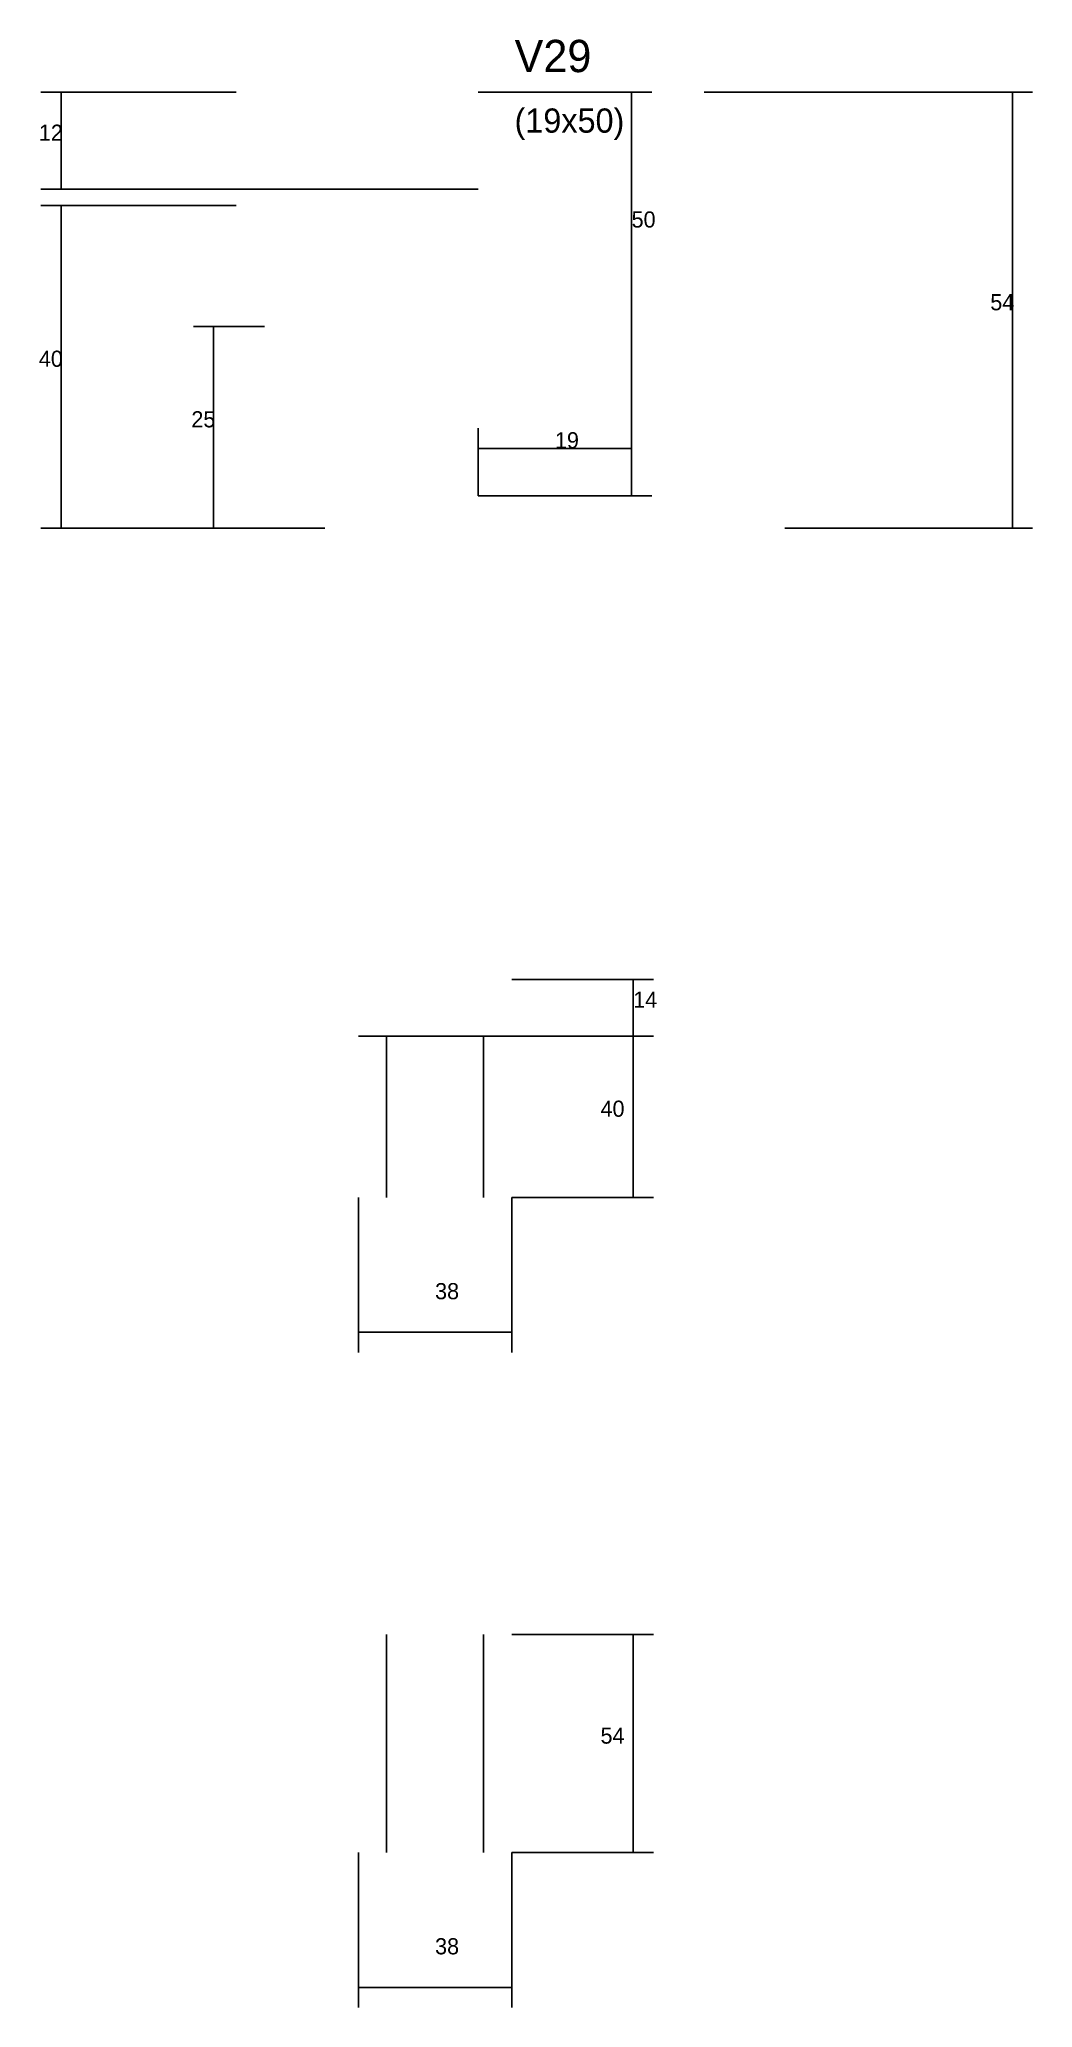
# Model space of a CAD drawing. Header units: metres. Extents: x -2848 to 22762, y -49062 to 1016.
# Drawn here: x 7882.2 to 8128.4, y -33474.5 to -32986.9 of the extents above; entities that cross this region are included whole.
import ezdxf

# ---------------------------------------------------------------- set-up
doc = ezdxf.new("R2010")
doc.units = ezdxf.units.M
for name, color, linetype in [('COTA', 4, 'Continuous'), ('Cota Seção (2x)', 4, 'Continuous'), ('Painéis', 200, 'Continuous'), ('SARR_2.2x7', 40, 'Continuous'), ('Texto Seção', 7, 'Continuous')]:
    doc.layers.add(name, color=color, linetype=linetype)

msp = doc.modelspace()

# ---------------------------------------------------------------- texts
at = {"layer": 'COTA'}
for s, p in [('12', (7882.1, -33012)), ('54', (8117.9, -33054)), ('40', (7882.1, -33068)), ('25', (7919.9, -33083)), ('14', (8029.4, -33226.8)), ('40', (8021.3, -33253.8)), ('38', (7980.3, -33299)), ('54', (8021.3, -33409.1)), ('38', (7980.3, -33461.3))]:
    msp.add_text(s, height=4, dxfattribs=at).set_placement(p)
at = {"layer": 'Cota Seção (2x)'}
for s, p in [('50', (8029, -33033.5)), ('19', (8010, -33088.2))]:
    msp.add_text(s, height=4, dxfattribs=at).set_placement(p)
at = {"layer": 'Texto Seção'}
for s, height, p in [('V29', 8, (8000, -32995)), ('(19x50)', 6, (8000, -33010))]:
    msp.add_text(s, height=height, dxfattribs=at).set_placement(p)

# ---------------------------------------------------------------- linework, layer by layer
at = {"layer": 'COTA'}
for p, q in [((7931, -33000), (7882.6, -33000)), ((7887.6, -33024), (7887.6, -33000)), ((8047, -33000), (8128.4, -33000)), ((8123.4, -33108), (8123.4, -33000)), ((7931, -33024), (7882.6, -33024)), ((7931, -33028), (7882.6, -33028)), ((7887.6, -33108), (7887.6, -33028)), ((7938, -33058), (7920.4, -33058)), ((7925.4, -33108), (7925.4, -33058)), ((7953, -33108), (7882.6, -33108)), ((7938, -33108), (7920.4, -33108)), ((8067, -33108), (8128.4, -33108)), ((7999.3, -33219.8), (8034.4, -33219.8)), ((8029.4, -33233.8), (8029.4, -33219.8)), ((7999.3, -33233.8), (8034.4, -33233.8)), ((7999.3, -33233.8), (8034.4, -33233.8)), ((8029.4, -33273.8), (8029.4, -33233.8)), ((7961.3, -33273.8), (7961.3, -33312.2)), ((7999.3, -33273.8), (7999.3, -33312.2)), ((7999.3, -33273.8), (8034.4, -33273.8)), ((7961.3, -33307.2), (7999.3, -33307.2)), ((7999.3, -33382.1), (8034.4, -33382.1)), ((8029.4, -33436.1), (8029.4, -33382.1)), ((7961.3, -33436.1), (7961.3, -33474.5)), ((7999.3, -33436.1), (7999.3, -33474.5)), ((7999.3, -33436.1), (8034.4, -33436.1)), ((7961.3, -33469.5), (7999.3, -33469.5))]:
    msp.add_line(p, q, dxfattribs=at)
at = {"layer": 'Cota Seção (2x)'}
for p, q in [((7991, -33000), (8034, -33000)), ((8029, -33100), (8029, -33000)), ((7991, -33100), (7991, -33083.2)), ((8029, -33100), (8029, -33083.2)), ((7991, -33088.2), (8029, -33088.2)), ((7991, -33100), (8034, -33100))]:
    msp.add_line(p, q, dxfattribs=at)
at = {"layer": 'Painéis'}
for p, q in [((7931, -33024), (7991, -33024)), ((7991, -33100), (8029, -33100)), ((7961.3, -33233.8), (7999.3, -33233.8))]:
    msp.add_line(p, q, dxfattribs=at)
at = {"layer": 'SARR_2.2x7'}
for p, q in [((7968.3, -33273.8), (7968.3, -33233.8)), ((7992.3, -33273.8), (7992.3, -33233.8)), ((7968.3, -33436.1), (7968.3, -33382.1)), ((7992.3, -33436.1), (7992.3, -33382.1))]:
    msp.add_line(p, q, dxfattribs=at)

msp.set_redraw_order([(e.dxf.handle, doc.entitydb.next_handle()) for e in msp.query("TEXT MTEXT ATTDEF DIMENSION ARC_DIMENSION")])  # texts and dimensions are drawn at this point

doc.saveas('drawing.dxf')
